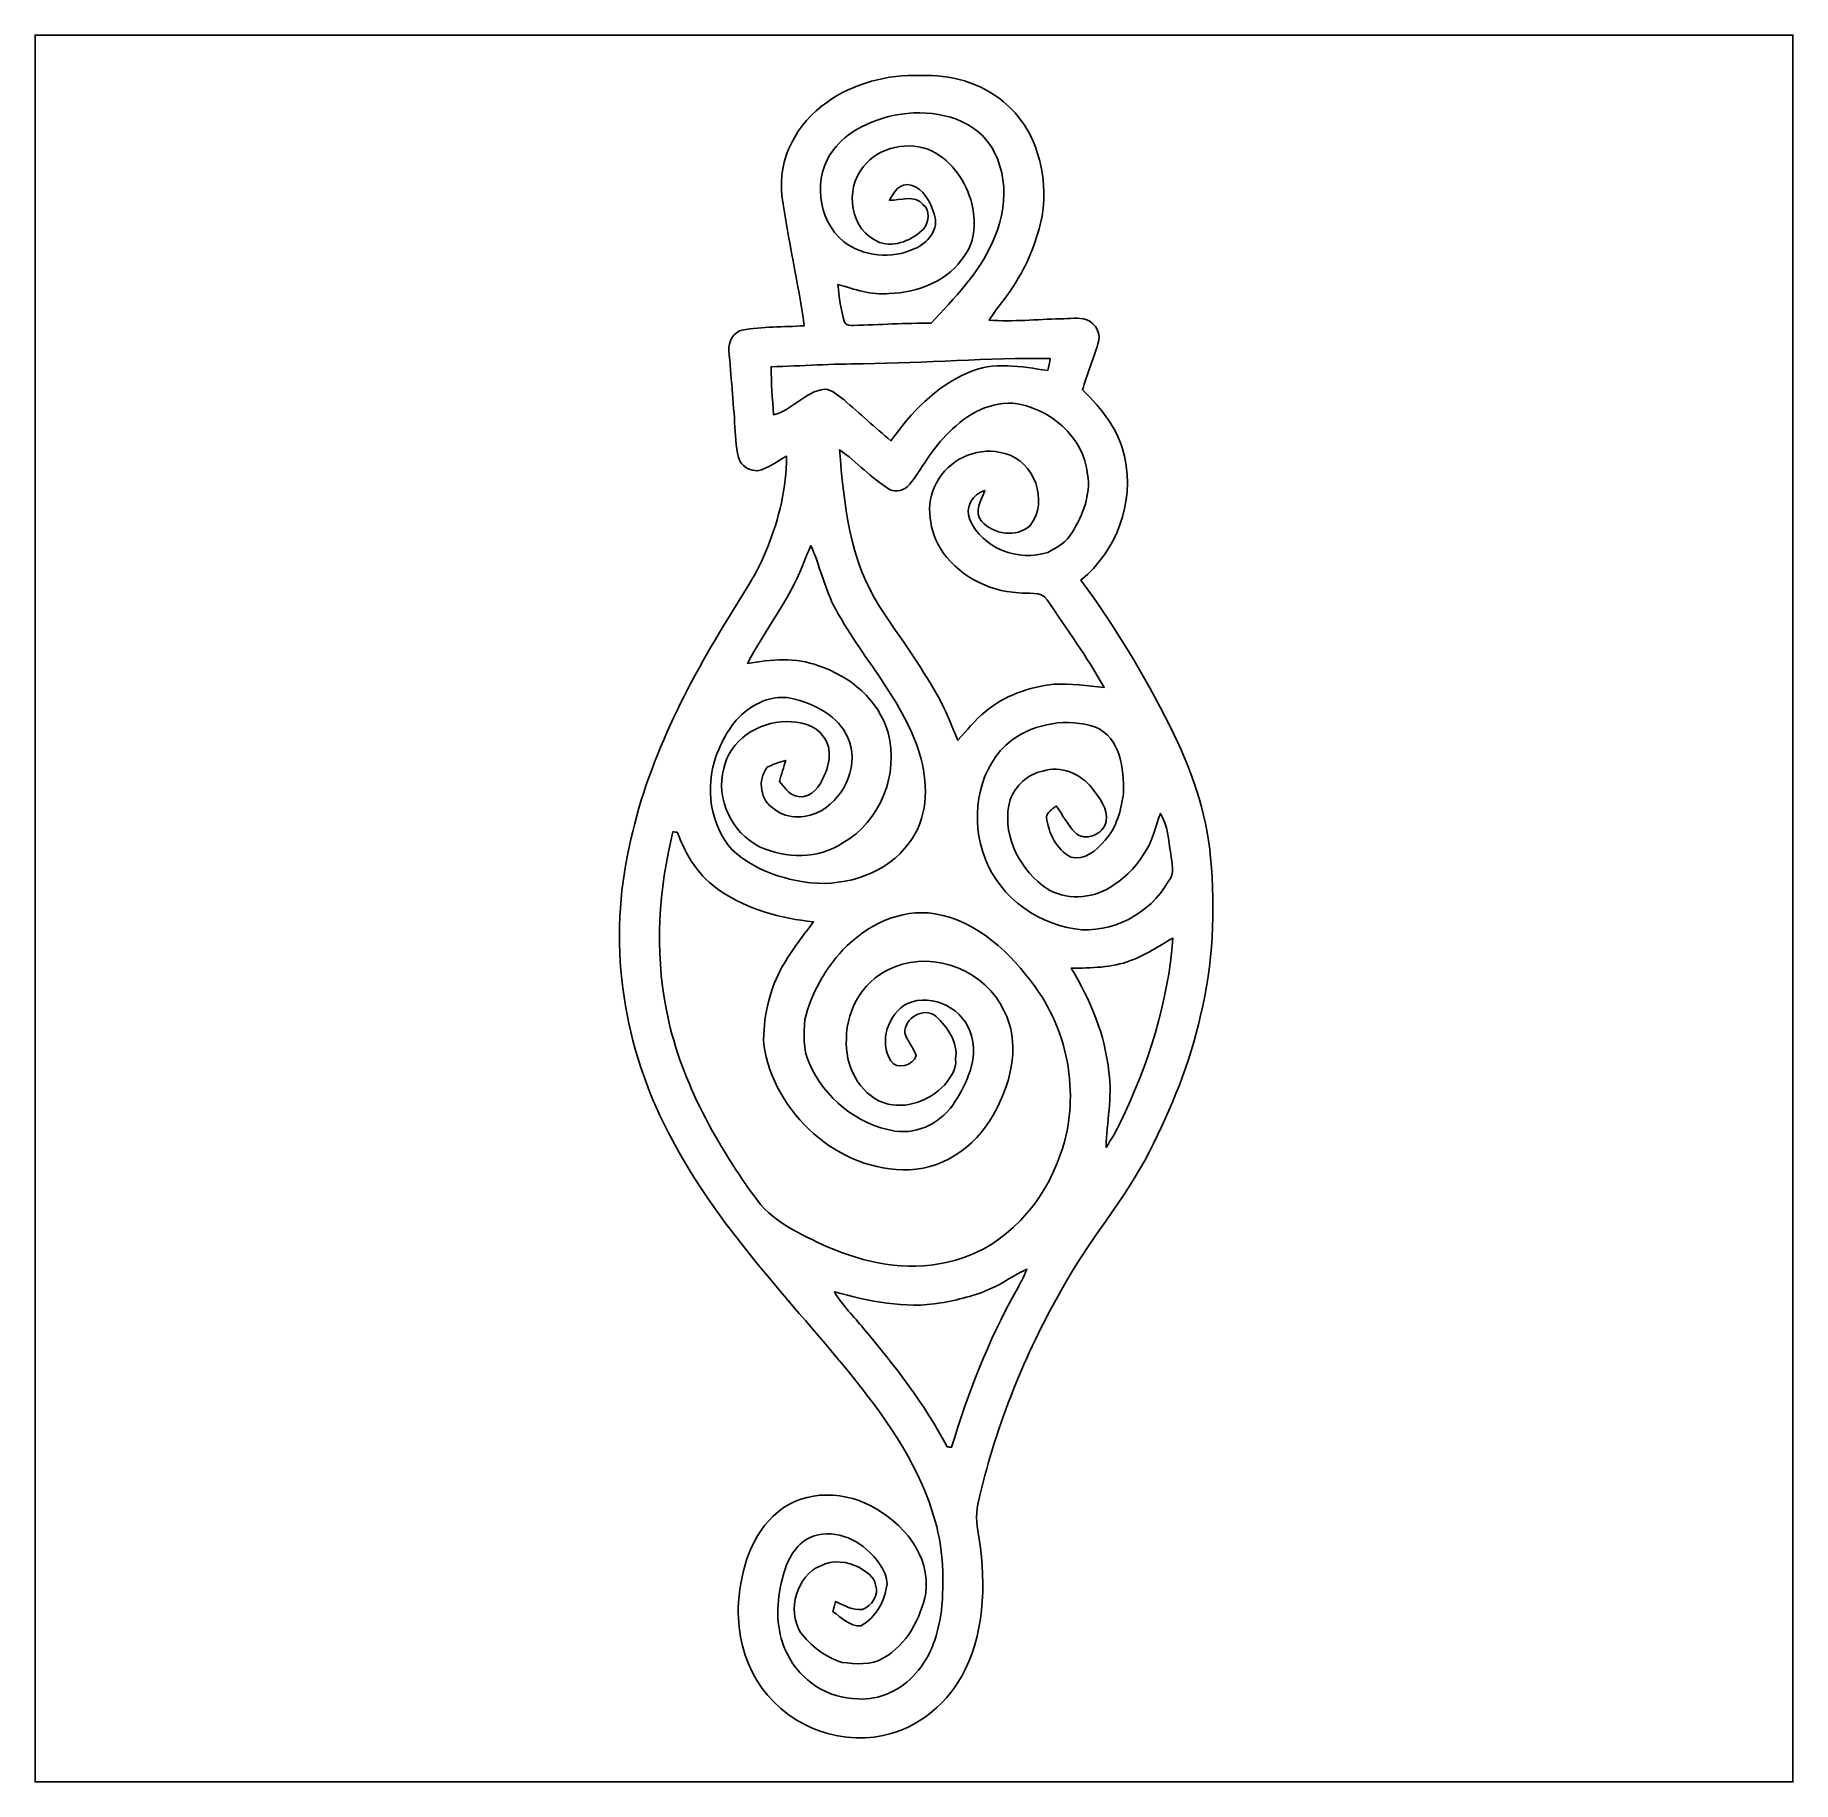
# Model space of a CAD drawing. Header units: centimetres. Extents: x -16.8 to 16.8, y -16.7 to 16.7.
import ezdxf

# ---------------------------------------------------------------- set-up
doc = ezdxf.new("R2010")
doc.units = ezdxf.units.CM
doc.header["$MEASUREMENT"] = 0
doc.layers.add('Layer 1', color=7, linetype='Continuous')

msp = doc.modelspace()

# ---------------------------------------------------------------- linework, layer by layer
at = {"layer": 'Layer 1', "color": 7}
for points, knots in [([(-16.77458, 16.66875), (-16.77458, 16.66875), (16.77458, 16.66875), (16.77458, 16.66875), (16.77458, 16.66875), (16.77458, 16.66875), (16.77458, -16.66875), (16.77458, -16.66875), (16.77458, -16.66875), (16.77458, -16.66875), (-16.77458, -16.66875), (-16.77458, -16.66875), (-16.77458, -16.66875), (-16.77458, -16.66875), (-16.77458, 16.66875), (-16.77458, 16.66875), (-16.77458, 16.66875), (-16.77458, 16.66875), (-16.77458, 16.66875), (-16.77458, 16.66875)], [0, 0, 0, 0, 0.16666667, 0.16666667, 0.16666667, 0.16666667, 0.33333333, 0.33333333, 0.33333333, 0.33333333, 0.5, 0.5, 0.5, 0.5, 0.66666667, 0.66666667, 0.66666667, 0.66666667, 1, 1, 1, 1]), ([(-1.66476, 15.38605), (-2.23379, 14.99482), (-2.60809, 14.29949), (-2.51954, 13.59923), (-2.51954, 13.59923), (-2.40559, 12.7702), (-2.21262, 11.95282), (-2.09338, 11.12344), (-2.09338, 11.12344), (-2.48955, 11.09239), (-2.89172, 11.11426), (-3.2833, 11.03806), (-3.2833, 11.03806), (-3.45052, 10.99926), (-3.54542, 10.81229), (-3.53166, 10.65001), (-3.53166, 10.65001), (-3.49673, 10.16141), (-3.44417, 9.67422), (-3.41842, 9.18457), (-3.41842, 9.18457), (-3.39478, 8.96691), (-3.40642, 8.73831), (-3.32105, 8.53158), (-3.32105, 8.53158), (-3.25049, 8.42081), (-3.11538, 8.35307), (-2.98521, 8.35484), (-2.98521, 8.35484), (-2.77918, 8.39541), (-2.61691, 8.54146), (-2.43205, 8.63247), (-2.43205, 8.63247), (-2.43805, 8.03451), (-2.56893, 7.4422), (-2.79823, 6.89081), (-2.79823, 6.89081), (-2.98133, 6.40151), (-3.28754, 5.97429), (-3.55283, 5.52838), (-3.55283, 5.52838), (-4.41219, 4.13561), (-5.15832, 2.63913), (-5.46735, 1.01953), (-5.46735, 1.01953), (-5.83706, -0.76271), (-5.53332, -2.65818), (-4.6923, -4.26614), (-4.6923, -4.26614), (-3.78848, -6.05155), (-2.35338, -7.47007), (-1.11054, -9.01312), (-1.11054, -9.01312), (-0.46919, -9.81745), (0.12841, -10.69164), (0.40534, -11.69423), (0.40534, -11.69423), (0.56268, -12.24739), (0.57891, -12.83018), (0.52423, -13.39991), (0.52423, -13.39991), (0.4639, -13.82995), (0.33443, -14.27551), (0.0314, -14.60041), (0.0314, -14.60041), (-0.24059, -14.91615), (-0.65476, -15.11688), (-1.07633, -15.08442), (-1.07633, -15.08442), (-1.63477, -15.07984), (-2.17558, -14.73976), (-2.41229, -14.23282), (-2.41229, -14.23282), (-2.62502, -13.8497), (-2.62925, -13.39039), (-2.55199, -12.96882), (-2.55199, -12.96882), (-2.48744, -12.65167), (-2.39078, -12.30348), (-2.12549, -12.09287), (-2.12549, -12.09287), (-1.76565, -11.80853), (-1.22343, -11.94223), (-0.90805, -12.23257), (-0.90805, -12.23257), (-0.71896, -12.40331), (-0.52317, -12.62556), (-0.514, -12.89332), (-0.514, -12.89332), (-0.55421, -13.21294), (-0.72461, -13.53749), (-1.01706, -13.69272), (-1.01706, -13.69272), (-1.22626, -13.71283), (-1.38606, -13.52515), (-1.54764, -13.42319), (-1.54764, -13.42319), (-1.53176, -13.35793), (-1.51553, -13.29302), (-1.4986, -13.22846), (-1.4986, -13.22846), (-1.33315, -13.29761), (-1.17193, -13.40238), (-0.98284, -13.37733), (-0.98284, -13.37733), (-0.80821, -13.30501), (-0.65899, -13.10605), (-0.7366, -12.90849), (-0.7366, -12.90849), (-0.75212, -12.74339), (-0.92216, -12.66366), (-1.04069, -12.57759), (-1.04069, -12.57759), (-1.26365, -12.46293), (-1.55258, -12.42624), (-1.78047, -12.54337), (-1.78047, -12.54337), (-2.24578, -12.74198), (-2.42041, -13.38509), (-2.16958, -13.81125), (-2.16958, -13.81125), (-1.97026, -14.07442), (-1.69122, -14.29491), (-1.37125, -14.3891), (-1.37125, -14.3891), (-1.11337, -14.41732), (-0.81456, -14.4526), (-0.58385, -14.30443), (-0.58385, -14.30443), (-0.13511, -14.05114), (0.12629, -13.55619), (0.22437, -13.06583), (0.22437, -13.06583), (0.32244, -12.34087), (-0.21908, -11.71857), (-0.82197, -11.40248), (-0.82197, -11.40248), (-1.40441, -11.09239), (-2.21086, -11.10686), (-2.68781, -11.60039), (-2.68781, -11.60039), (-3.16583, -12.05018), (-3.32034, -12.72681), (-3.35598, -13.35722), (-3.35598, -13.35722), (-3.35844, -13.83841), (-3.25473, -14.33019), (-2.99226, -14.73906), (-2.99226, -14.73906), (-2.51178, -15.54198), (-1.50495, -15.98789), (-0.58596, -15.78292), (-0.58596, -15.78292), (0.09772, -15.6464), (0.67381, -15.14369), (0.97861, -14.52704), (0.97861, -14.52704), (1.36948, -13.7033), (1.3716, -12.75362), (1.21885, -11.87062), (1.21885, -11.87062), (1.16946, -11.64872), (1.20474, -11.42118), (1.25483, -11.20387), (1.25483, -11.20387), (1.58538, -9.83439), (2.10926, -8.51112), (2.81023, -7.28874), (2.81023, -7.28874), (3.30588, -6.36341), (4.01779, -5.57424), (4.4958, -4.63832), (4.4958, -4.63832), (4.91102, -3.81176), (5.27332, -2.95134), (5.467, -2.04329), (5.467, -2.04329), (5.71676, -1.06116), (5.74851, -0.03704), (5.66208, 0.96873), (5.66208, 0.96873), (5.58236, 1.84785), (5.2832, 2.69169), (4.88703, 3.47557), (4.88703, 3.47557), (4.39949, 4.45206), (3.83187, 5.38903), (3.18488, 6.26851), (3.18488, 6.26851), (3.86503, 6.81673), (4.21111, 7.75229), (4.02308, 8.61025), (4.02308, 8.61025), (3.91901, 9.12319), (3.58493, 9.5437), (3.21769, 9.89824), (3.21769, 9.89824), (3.29671, 10.19775), (3.42194, 10.48209), (3.5119, 10.77771), (3.5119, 10.77771), (3.57787, 10.95622), (3.47486, 11.16718), (3.29953, 11.23597), (3.29953, 11.23597), (3.13796, 11.297), (2.96086, 11.24903), (2.794, 11.25502), (2.794, 11.25502), (2.34068, 11.24197), (1.88595, 11.19681), (1.43298, 11.22962), (1.43298, 11.22962), (1.59491, 11.48786), (1.8094, 11.70975), (1.95933, 11.97575), (1.95933, 11.97575), (2.1971, 12.35463), (2.35232, 12.77973), (2.44651, 13.21576), (2.44651, 13.21576), (2.56681, 13.99999), (2.34139, 14.88052), (1.71062, 15.39804), (1.71062, 15.39804), (1.27212, 15.7607), (0.68756, 15.92474), (0.12347, 15.89722), (0.12347, 15.89722), (-0.50729, 15.92333), (-1.14829, 15.75188), (-1.66476, 15.38605)], [0, 0, 0, 0, 0.01694915, 0.01694915, 0.01694915, 0.01694915, 0.03389831, 0.03389831, 0.03389831, 0.03389831, 0.05084746, 0.05084746, 0.05084746, 0.05084746, 0.06779661, 0.06779661, 0.06779661, 0.06779661, 0.08474576, 0.08474576, 0.08474576, 0.08474576, 0.10169492, 0.10169492, 0.10169492, 0.10169492, 0.11864407, 0.11864407, 0.11864407, 0.11864407, 0.13559322, 0.13559322, 0.13559322, 0.13559322, 0.15254237, 0.15254237, 0.15254237, 0.15254237, 0.16949153, 0.16949153, 0.16949153, 0.16949153, 0.18644068, 0.18644068, 0.18644068, 0.18644068, 0.20338983, 0.20338983, 0.20338983, 0.20338983, 0.22033898, 0.22033898, 0.22033898, 0.22033898, 0.23728814, 0.23728814, 0.23728814, 0.23728814, 0.25423729, 0.25423729, 0.25423729, 0.25423729, 0.27118644, 0.27118644, 0.27118644, 0.27118644, 0.28813559, 0.28813559, 0.28813559, 0.28813559, 0.30508475, 0.30508475, 0.30508475, 0.30508475, 0.3220339, 0.3220339, 0.3220339, 0.3220339, 0.33898305, 0.33898305, 0.33898305, 0.33898305, 0.3559322, 0.3559322, 0.3559322, 0.3559322, 0.37288136, 0.37288136, 0.37288136, 0.37288136, 0.38983051, 0.38983051, 0.38983051, 0.38983051, 0.40677966, 0.40677966, 0.40677966, 0.40677966, 0.42372881, 0.42372881, 0.42372881, 0.42372881, 0.44067797, 0.44067797, 0.44067797, 0.44067797, 0.45762712, 0.45762712, 0.45762712, 0.45762712, 0.47457627, 0.47457627, 0.47457627, 0.47457627, 0.49152542, 0.49152542, 0.49152542, 0.49152542, 0.50847458, 0.50847458, 0.50847458, 0.50847458, 0.52542373, 0.52542373, 0.52542373, 0.52542373, 0.54237288, 0.54237288, 0.54237288, 0.54237288, 0.55932203, 0.55932203, 0.55932203, 0.55932203, 0.57627119, 0.57627119, 0.57627119, 0.57627119, 0.59322034, 0.59322034, 0.59322034, 0.59322034, 0.61016949, 0.61016949, 0.61016949, 0.61016949, 0.62711864, 0.62711864, 0.62711864, 0.62711864, 0.6440678, 0.6440678, 0.6440678, 0.6440678, 0.66101695, 0.66101695, 0.66101695, 0.66101695, 0.6779661, 0.6779661, 0.6779661, 0.6779661, 0.69491525, 0.69491525, 0.69491525, 0.69491525, 0.71186441, 0.71186441, 0.71186441, 0.71186441, 0.72881356, 0.72881356, 0.72881356, 0.72881356, 0.74576271, 0.74576271, 0.74576271, 0.74576271, 0.76271186, 0.76271186, 0.76271186, 0.76271186, 0.77966102, 0.77966102, 0.77966102, 0.77966102, 0.79661017, 0.79661017, 0.79661017, 0.79661017, 0.81355932, 0.81355932, 0.81355932, 0.81355932, 0.83050847, 0.83050847, 0.83050847, 0.83050847, 0.84745763, 0.84745763, 0.84745763, 0.84745763, 0.86440678, 0.86440678, 0.86440678, 0.86440678, 0.88135593, 0.88135593, 0.88135593, 0.88135593, 0.89830508, 0.89830508, 0.89830508, 0.89830508, 0.91525424, 0.91525424, 0.91525424, 0.91525424, 0.93220339, 0.93220339, 0.93220339, 0.93220339, 0.94915254, 0.94915254, 0.94915254, 0.94915254, 0.96610169, 0.96610169, 0.96610169, 0.96610169, 1, 1, 1, 1]), ([(-0.47801, 15.11935), (0.12982, 15.26222), (0.83749, 15.1959), (1.30986, 14.75105), (1.30986, 14.75105), (1.81575, 14.21377), (1.81328, 13.35476), (1.49613, 12.7194), (1.49613, 12.7194), (1.23825, 12.11333), (0.76412, 11.64943), (0.32808, 11.17247), (0.32808, 11.17247), (-0.16475, 11.17247), (-0.65617, 11.1446), (-1.14829, 11.12767), (-1.14829, 11.12767), (-1.20968, 11.13049), (-1.29611, 11.12485), (-1.32468, 11.19329), (-1.32468, 11.19329), (-1.39453, 11.42577), (-1.43193, 11.66777), (-1.45062, 11.90978), (-1.45062, 11.90978), (-1.13312, 11.81911), (-0.81456, 11.70552), (-0.47766, 11.73586), (-0.47766, 11.73586), (0.07479, 11.75385), (0.67098, 11.97927), (0.96802, 12.47246), (0.96802, 12.47246), (1.18286, 12.74974), (1.17016, 13.12616), (1.10525, 13.45353), (1.10525, 13.45353), (0.99166, 13.86699), (0.73625, 14.25787), (0.34608, 14.45719), (0.34608, 14.45719), (-0.09137, 14.65545), (-0.66569, 14.54573), (-0.96485, 14.15909), (-0.96485, 14.15909), (-1.33632, 13.7287), (-1.21567, 12.92542), (-0.65652, 12.71341), (-0.65652, 12.71341), (-0.35243, 12.61322), (-0.03034, 12.76068), (0.18662, 12.97129), (0.18662, 12.97129), (0.27834, 13.10534), (0.32314, 13.32724), (0.17074, 13.43554), (0.17074, 13.43554), (0.0194, 13.63592), (-0.25823, 13.50892), (-0.46778, 13.51739), (-0.46778, 13.51739), (-0.38876, 13.67155), (-0.26988, 13.86593), (-0.0575, 13.80455), (-0.0575, 13.80455), (0.18697, 13.74175), (0.31186, 13.47964), (0.38312, 13.2588), (0.38312, 13.2588), (0.49565, 12.9667), (0.25929, 12.69612), (0.00494, 12.59029), (0.00494, 12.59029), (-0.42616, 12.39097), (-0.96873, 12.4393), (-1.34761, 12.72963), (-1.34761, 12.72963), (-1.84432, 13.14732), (-1.93993, 13.96965), (-1.53423, 14.48188), (-1.53423, 14.48188), (-1.28376, 14.82407), (-0.8763, 15.00964), (-0.47801, 15.11935)], [0, 0, 0, 0, 0.04545455, 0.04545455, 0.04545455, 0.04545455, 0.09090909, 0.09090909, 0.09090909, 0.09090909, 0.13636364, 0.13636364, 0.13636364, 0.13636364, 0.18181818, 0.18181818, 0.18181818, 0.18181818, 0.22727273, 0.22727273, 0.22727273, 0.22727273, 0.27272727, 0.27272727, 0.27272727, 0.27272727, 0.31818182, 0.31818182, 0.31818182, 0.31818182, 0.36363636, 0.36363636, 0.36363636, 0.36363636, 0.40909091, 0.40909091, 0.40909091, 0.40909091, 0.45454545, 0.45454545, 0.45454545, 0.45454545, 0.5, 0.5, 0.5, 0.5, 0.54545455, 0.54545455, 0.54545455, 0.54545455, 0.59090909, 0.59090909, 0.59090909, 0.59090909, 0.63636364, 0.63636364, 0.63636364, 0.63636364, 0.68181818, 0.68181818, 0.68181818, 0.68181818, 0.72727273, 0.72727273, 0.72727273, 0.72727273, 0.77272727, 0.77272727, 0.77272727, 0.77272727, 0.81818182, 0.81818182, 0.81818182, 0.81818182, 0.86363636, 0.86363636, 0.86363636, 0.86363636, 0.90909091, 0.90909091, 0.90909091, 0.90909091, 1, 1, 1, 1]), ([(-0.97049, 10.39671), (0.22084, 10.40941), (1.4097, 10.51525), (2.60174, 10.49443), (2.60174, 10.49443), (2.58621, 10.41894), (2.57034, 10.3438), (2.55411, 10.26866), (2.55411, 10.26866), (2.04929, 10.34168), (1.51165, 10.4454), (1.02835, 10.22632), (1.02835, 10.22632), (0.41487, 9.96315), (-0.05821, 9.46256), (-0.43956, 8.92704), (-0.43956, 8.92704), (-0.74683, 9.17716), (-1.03434, 9.44951), (-1.33526, 9.70668), (-1.33526, 9.70668), (-1.44956, 9.78606), (-1.55751, 9.90424), (-1.70427, 9.91411), (-1.70427, 9.91411), (-2.07892, 9.86472), (-2.3174, 9.51301), (-2.67864, 9.42269), (-2.67864, 9.42269), (-2.70439, 9.72749), (-2.72274, 10.03335), (-2.72838, 10.33921), (-2.72838, 10.33921), (-2.14242, 10.35826), (-1.55716, 10.39424), (-0.97049, 10.39671)], [0, 0, 0, 0, 0.1, 0.1, 0.1, 0.1, 0.2, 0.2, 0.2, 0.2, 0.3, 0.3, 0.3, 0.3, 0.4, 0.4, 0.4, 0.4, 0.5, 0.5, 0.5, 0.5, 0.6, 0.6, 0.6, 0.6, 0.7, 0.7, 0.7, 0.7, 0.8, 0.8, 0.8, 0.8, 1, 1, 1, 1]), ([(0.60501, 9.02547), (0.93521, 9.37648), (1.3843, 9.67211), (1.88595, 9.64494), (1.88595, 9.64494), (2.58339, 9.56557), (3.24414, 9.00324), (3.31364, 8.28463), (3.31364, 8.28463), (3.37855, 7.89376), (3.21839, 7.50394), (3.01978, 7.1755), (3.01978, 7.1755), (2.91571, 6.9977), (2.73332, 6.88481), (2.55341, 6.79626), (2.55341, 6.79626), (2.00378, 6.61353), (1.2954, 6.86999), (1.06856, 7.42103), (1.06856, 7.42103), (0.96273, 7.65881), (1.12042, 7.91422), (1.35396, 7.98019), (1.35396, 7.98019), (1.29222, 7.79533), (1.13136, 7.57132), (1.29011, 7.39316), (1.29011, 7.39316), (1.50989, 7.13916), (1.96074, 7.06684), (2.21509, 7.31026), (2.21509, 7.31026), (2.58092, 7.76817), (2.29588, 8.54463), (1.73284, 8.68292), (1.73284, 8.68292), (1.26753, 8.82685), (0.72919, 8.61377), (0.47625, 8.20173), (0.47625, 8.20173), (0.20743, 7.81403), (0.2667, 7.27569), (0.49671, 6.88305), (0.49671, 6.88305), (0.81562, 6.37681), (1.39841, 6.05014), (1.99425, 6.02721), (1.99425, 6.02721), (2.16958, 5.99228), (2.42288, 6.07307), (2.53965, 5.89139), (2.53965, 5.89139), (2.91359, 5.34141), (3.30129, 4.79813), (3.63114, 4.22028), (3.63114, 4.22028), (3.31082, 4.24991), (2.99014, 4.29542), (2.66771, 4.2799), (2.66771, 4.2799), (2.19675, 4.22557), (1.72402, 4.06647), (1.35996, 3.75461), (1.35996, 3.75461), (1.1617, 3.59798), (1.00612, 3.39796), (0.83679, 3.21275), (0.83679, 3.21275), (0.73307, 3.44558), (0.64699, 3.68653), (0.52952, 3.91336), (0.52952, 3.91336), (0.18944, 4.56459), (-0.25859, 5.14985), (-0.65581, 5.76545), (-0.65581, 5.76545), (-1.23719, 6.64563), (-1.33526, 7.73254), (-1.42099, 8.75559), (-1.42099, 8.75559), (-1.08761, 8.52276), (-0.81456, 8.21231), (-0.46708, 7.99924), (-0.46708, 7.99924), (-0.34184, 7.92974), (-0.17498, 7.99006), (-0.08361, 8.0899), (-0.08361, 8.0899), (0.15275, 8.39682), (0.32773, 8.75065), (0.60501, 9.02547)], [0, 0, 0, 0, 0.04166667, 0.04166667, 0.04166667, 0.04166667, 0.08333333, 0.08333333, 0.08333333, 0.08333333, 0.125, 0.125, 0.125, 0.125, 0.16666667, 0.16666667, 0.16666667, 0.16666667, 0.20833333, 0.20833333, 0.20833333, 0.20833333, 0.25, 0.25, 0.25, 0.25, 0.29166667, 0.29166667, 0.29166667, 0.29166667, 0.33333333, 0.33333333, 0.33333333, 0.33333333, 0.375, 0.375, 0.375, 0.375, 0.41666667, 0.41666667, 0.41666667, 0.41666667, 0.45833333, 0.45833333, 0.45833333, 0.45833333, 0.5, 0.5, 0.5, 0.5, 0.54166667, 0.54166667, 0.54166667, 0.54166667, 0.58333333, 0.58333333, 0.58333333, 0.58333333, 0.625, 0.625, 0.625, 0.625, 0.66666667, 0.66666667, 0.66666667, 0.66666667, 0.70833333, 0.70833333, 0.70833333, 0.70833333, 0.75, 0.75, 0.75, 0.75, 0.79166667, 0.79166667, 0.79166667, 0.79166667, 0.83333333, 0.83333333, 0.83333333, 0.83333333, 0.875, 0.875, 0.875, 0.875, 0.91666667, 0.91666667, 0.91666667, 0.91666667, 1, 1, 1, 1]), ([(-1.96674, 6.92785), (-1.80693, 6.55779), (-1.71521, 6.16162), (-1.53988, 5.79755), (-1.53988, 5.79755), (-1.02447, 4.79249), (-0.16298, 3.96416), (0.13688, 2.85186), (0.13688, 2.85186), (0.27481, 2.31987), (0.26, 1.70392), (-0.09243, 1.25518), (-0.09243, 1.25518), (-0.50976, 0.66499), (-1.27847, 0.42721), (-1.9745, 0.48895), (-1.9745, 0.48895), (-2.5146, 0.55633), (-3.06317, 0.74366), (-3.46851, 1.11795), (-3.46851, 1.11795), (-3.8922, 1.59314), (-3.99062, 2.30611), (-3.78001, 2.89878), (-3.78001, 2.89878), (-3.64561, 3.25508), (-3.45264, 3.61809), (-3.12208, 3.8287), (-3.12208, 3.8287), (-2.87302, 4.00121), (-2.54811, 4.08481), (-2.25284, 3.98851), (-2.25284, 3.98851), (-1.85667, 3.88161), (-1.44992, 3.66642), (-1.27035, 3.27836), (-1.27035, 3.27836), (-1.03258, 2.77178), (-1.30246, 2.1463), (-1.76107, 1.86866), (-1.76107, 1.86866), (-2.0387, 1.7272), (-2.40489, 1.68204), (-2.65959, 1.89336), (-2.65959, 1.89336), (-2.93476, 2.04576), (-2.99438, 2.45569), (-2.80211, 2.69593), (-2.80211, 2.69593), (-2.68993, 2.75272), (-2.56999, 2.79153), (-2.44934, 2.82716), (-2.44934, 2.82716), (-2.48708, 2.69205), (-2.53153, 2.5594), (-2.56752, 2.42358), (-2.56752, 2.42358), (-2.47544, 2.32375), (-2.39959, 2.18863), (-2.2606, 2.14877), (-2.2606, 2.14877), (-2.03518, 2.07927), (-1.83268, 2.26342), (-1.75189, 2.4571), (-1.75189, 2.4571), (-1.62031, 2.70122), (-1.53741, 3.04271), (-1.72896, 3.27942), (-1.72896, 3.27942), (-1.88419, 3.50943), (-2.18052, 3.56729), (-2.44016, 3.56835), (-2.44016, 3.56835), (-2.97039, 3.5627), (-3.52354, 3.2131), (-3.63008, 2.67053), (-3.63008, 2.67053), (-3.79095, 2.09233), (-3.48192, 1.44216), (-2.94711, 1.18004), (-2.94711, 1.18004), (-2.45075, 0.95109), (-1.82174, 0.9398), (-1.35819, 1.25271), (-1.35819, 1.25271), (-0.63994, 1.65276), (-0.28751, 2.56963), (-0.49142, 3.35492), (-0.49142, 3.35492), (-0.67663, 3.97581), (-1.21603, 4.43724), (-1.82139, 4.63056), (-1.82139, 4.63056), (-2.2546, 4.80272), (-2.73156, 4.74733), (-3.17959, 4.67783), (-3.17959, 4.67783), (-2.84798, 5.30825), (-2.39289, 5.8734), (-2.13007, 6.54015), (-2.13007, 6.54015), (-2.07786, 6.67032), (-2.02671, 6.8012), (-1.96674, 6.92785)], [0, 0, 0, 0, 0.03703704, 0.03703704, 0.03703704, 0.03703704, 0.07407407, 0.07407407, 0.07407407, 0.07407407, 0.11111111, 0.11111111, 0.11111111, 0.11111111, 0.14814815, 0.14814815, 0.14814815, 0.14814815, 0.18518519, 0.18518519, 0.18518519, 0.18518519, 0.22222222, 0.22222222, 0.22222222, 0.22222222, 0.25925926, 0.25925926, 0.25925926, 0.25925926, 0.2962963, 0.2962963, 0.2962963, 0.2962963, 0.33333333, 0.33333333, 0.33333333, 0.33333333, 0.37037037, 0.37037037, 0.37037037, 0.37037037, 0.40740741, 0.40740741, 0.40740741, 0.40740741, 0.44444444, 0.44444444, 0.44444444, 0.44444444, 0.48148148, 0.48148148, 0.48148148, 0.48148148, 0.51851852, 0.51851852, 0.51851852, 0.51851852, 0.55555556, 0.55555556, 0.55555556, 0.55555556, 0.59259259, 0.59259259, 0.59259259, 0.59259259, 0.62962963, 0.62962963, 0.62962963, 0.62962963, 0.66666667, 0.66666667, 0.66666667, 0.66666667, 0.7037037, 0.7037037, 0.7037037, 0.7037037, 0.74074074, 0.74074074, 0.74074074, 0.74074074, 0.77777778, 0.77777778, 0.77777778, 0.77777778, 0.81481481, 0.81481481, 0.81481481, 0.81481481, 0.85185185, 0.85185185, 0.85185185, 0.85185185, 0.88888889, 0.88888889, 0.88888889, 0.88888889, 0.92592593, 0.92592593, 0.92592593, 0.92592593, 1, 1, 1, 1]), ([(1.86584, 3.2131), (2.31775, 3.54154), (2.93546, 3.63855), (3.46463, 3.46393), (3.46463, 3.46393), (3.94229, 3.25508), (4.0072, 2.66206), (3.99909, 2.20627), (3.99909, 2.20627), (3.95005, 1.88383), (3.87456, 1.54129), (3.64031, 1.29787), (3.64031, 1.29787), (3.48721, 1.10808), (3.25861, 0.90699), (2.99226, 0.98143), (2.99226, 0.98143), (2.71145, 1.12677), (2.5654, 1.44392), (2.52836, 1.74554), (2.52836, 1.74554), (2.54388, 1.84397), (2.64442, 1.89759), (2.71321, 1.95862), (2.71321, 1.95862), (2.83633, 1.79176), (2.93123, 1.60232), (3.07305, 1.44956), (3.07305, 1.44956), (3.2639, 1.26224), (3.62021, 1.41288), (3.66501, 1.66335), (3.66501, 1.66335), (3.71934, 1.9117), (3.52954, 2.11878), (3.39443, 2.30117), (3.39443, 2.30117), (3.18135, 2.57845), (2.79612, 2.72874), (2.45604, 2.6229), (2.45604, 2.6229), (2.17487, 2.56117), (1.93111, 2.34985), (1.83833, 2.0768), (1.83833, 2.0768), (1.66053, 1.4732), (1.97238, 0.81033), (2.45251, 0.44097), (2.45251, 0.44097), (2.79859, 0.16581), (3.30729, 0.16369), (3.68653, 0.37042), (3.68653, 0.37042), (3.96804, 0.53552), (4.22169, 0.75953), (4.38926, 1.04211), (4.38926, 1.04211), (4.55189, 1.27317), (4.60269, 1.55469), (4.70394, 1.81363), (4.70394, 1.81363), (4.84893, 1.58609), (4.85352, 1.30457), (4.90008, 1.04634), (4.90008, 1.04634), (4.9209, 0.8703), (4.98898, 0.66358), (4.85034, 0.51223), (4.85034, 0.51223), (4.49827, -0.1016), (3.78143, -0.49107), (3.07128, -0.39088), (3.07128, -0.39088), (2.27259, -0.27093), (1.53564, 0.31433), (1.30739, 1.09961), (1.30739, 1.09961), (1.08021, 1.82386), (1.23966, 2.73085), (1.86584, 3.2131)], [0, 0, 0, 0, 0.04761905, 0.04761905, 0.04761905, 0.04761905, 0.0952381, 0.0952381, 0.0952381, 0.0952381, 0.14285714, 0.14285714, 0.14285714, 0.14285714, 0.19047619, 0.19047619, 0.19047619, 0.19047619, 0.23809524, 0.23809524, 0.23809524, 0.23809524, 0.28571429, 0.28571429, 0.28571429, 0.28571429, 0.33333333, 0.33333333, 0.33333333, 0.33333333, 0.38095238, 0.38095238, 0.38095238, 0.38095238, 0.42857143, 0.42857143, 0.42857143, 0.42857143, 0.47619048, 0.47619048, 0.47619048, 0.47619048, 0.52380952, 0.52380952, 0.52380952, 0.52380952, 0.57142857, 0.57142857, 0.57142857, 0.57142857, 0.61904762, 0.61904762, 0.61904762, 0.61904762, 0.66666667, 0.66666667, 0.66666667, 0.66666667, 0.71428571, 0.71428571, 0.71428571, 0.71428571, 0.76190476, 0.76190476, 0.76190476, 0.76190476, 0.80952381, 0.80952381, 0.80952381, 0.80952381, 0.85714286, 0.85714286, 0.85714286, 0.85714286, 0.9047619, 0.9047619, 0.9047619, 0.9047619, 1, 1, 1, 1]), ([(-4.60304, 1.46614), (-4.58082, 1.46297), (-4.53602, 1.45662), (-4.51379, 1.45344), (-4.51379, 1.45344), (-4.35963, 1.00824), (-4.08869, 0.59584), (-3.69253, 0.33055), (-3.69253, 0.33055), (-3.16618, -0.01764), (-2.54318, -0.19191), (-1.91946, -0.25435), (-1.91946, -0.25435), (-2.14207, -0.55633), (-2.37878, -0.8509), (-2.55376, -1.18498), (-2.55376, -1.18498), (-2.77601, -1.61572), (-2.87796, -2.10538), (-2.86914, -2.58868), (-2.86914, -2.58868), (-2.67829, -3.9049), (-1.44039, -5.03379), (-0.08961, -4.9851), (-0.08961, -4.9851), (0.63077, -4.9657), (1.26647, -4.46123), (1.57198, -3.82905), (1.57198, -3.82905), (1.87043, -3.26425), (2.02882, -2.54035), (1.71768, -1.94945), (1.71768, -1.94945), (1.37054, -1.20086), (0.40146, -0.79975), (-0.36583, -1.11513), (-0.36583, -1.11513), (-0.92569, -1.31904), (-1.29152, -1.89865), (-1.29011, -2.48673), (-1.29011, -2.48673), (-1.32398, -2.97921), (-1.05798, -3.54189), (-0.57009, -3.71052), (-0.57009, -3.71052), (-0.15487, -3.84563), (0.28928, -3.66713), (0.58455, -3.37114), (0.58455, -3.37114), (0.69568, -3.22827), (0.81492, -3.06776), (0.7941, -2.87443), (0.7941, -2.87443), (0.84843, -2.54988), (0.63394, -2.26519), (0.41522, -2.05423), (0.41522, -2.05423), (0.18274, -1.87325), (-0.19015, -2.09127), (-0.17357, -2.37384), (-0.17357, -2.37384), (-0.13053, -2.53118), (-0.01094, -2.65571), (0.04269, -2.80988), (0.04269, -2.80988), (-0.01693, -2.99226), (-0.3242, -3.08928), (-0.44097, -2.90971), (-0.44097, -2.90971), (-0.6731, -2.53824), (-0.49671, -2.01613), (-0.12629, -1.81257), (-0.12629, -1.81257), (0.35878, -1.60091), (0.97296, -1.92299), (1.09749, -2.43029), (1.09749, -2.43029), (1.22273, -2.87196), (1.01776, -3.31294), (0.78775, -3.68018), (0.78775, -3.68018), (0.55104, -4.06753), (0.09208, -4.318), (-0.36689, -4.24709), (-0.36689, -4.24709), (-1.08197, -4.12997), (-1.71768, -3.61456), (-1.99849, -2.94781), (-1.99849, -2.94781), (-2.12584, -2.69346), (-2.10467, -2.39466), (-2.08068, -2.12055), (-2.08068, -2.12055), (-1.96674, -1.62243), (-1.70215, -1.16805), (-1.35961, -0.79199), (-1.35961, -0.79199), (-0.91158, -0.32103), (-0.26564, 0.00282), (0.3997, -0.10019), (0.3997, -0.10019), (1.21391, -0.23813), (1.84891, -0.8509), (2.31352, -1.49719), (2.31352, -1.49719), (3.01025, -2.45463), (3.19405, -3.78072), (2.72521, -4.87539), (2.72521, -4.87539), (2.36467, -5.77779), (1.59138, -6.56414), (0.61524, -6.75464), (0.61524, -6.75464), (-0.15028, -6.93349), (-0.94686, -6.76275), (-1.65453, -6.45548), (-1.65453, -6.45548), (-2.16888, -6.22088), (-2.72662, -5.97288), (-3.05329, -5.48711), (-3.05329, -5.48711), (-3.82411, -4.41396), (-4.48275, -3.22086), (-4.73181, -1.90923), (-4.73181, -1.90923), (-4.95159, -0.79234), (-4.86833, 0.36477), (-4.60304, 1.46614)], [0, 0, 0, 0, 0.03030303, 0.03030303, 0.03030303, 0.03030303, 0.06060606, 0.06060606, 0.06060606, 0.06060606, 0.09090909, 0.09090909, 0.09090909, 0.09090909, 0.12121212, 0.12121212, 0.12121212, 0.12121212, 0.15151515, 0.15151515, 0.15151515, 0.15151515, 0.18181818, 0.18181818, 0.18181818, 0.18181818, 0.21212121, 0.21212121, 0.21212121, 0.21212121, 0.24242424, 0.24242424, 0.24242424, 0.24242424, 0.27272727, 0.27272727, 0.27272727, 0.27272727, 0.3030303, 0.3030303, 0.3030303, 0.3030303, 0.33333333, 0.33333333, 0.33333333, 0.33333333, 0.36363636, 0.36363636, 0.36363636, 0.36363636, 0.39393939, 0.39393939, 0.39393939, 0.39393939, 0.42424242, 0.42424242, 0.42424242, 0.42424242, 0.45454545, 0.45454545, 0.45454545, 0.45454545, 0.48484848, 0.48484848, 0.48484848, 0.48484848, 0.51515152, 0.51515152, 0.51515152, 0.51515152, 0.54545455, 0.54545455, 0.54545455, 0.54545455, 0.57575758, 0.57575758, 0.57575758, 0.57575758, 0.60606061, 0.60606061, 0.60606061, 0.60606061, 0.63636364, 0.63636364, 0.63636364, 0.63636364, 0.66666667, 0.66666667, 0.66666667, 0.66666667, 0.6969697, 0.6969697, 0.6969697, 0.6969697, 0.72727273, 0.72727273, 0.72727273, 0.72727273, 0.75757576, 0.75757576, 0.75757576, 0.75757576, 0.78787879, 0.78787879, 0.78787879, 0.78787879, 0.81818182, 0.81818182, 0.81818182, 0.81818182, 0.84848485, 0.84848485, 0.84848485, 0.84848485, 0.87878788, 0.87878788, 0.87878788, 0.87878788, 0.90909091, 0.90909091, 0.90909091, 0.90909091, 0.93939394, 0.93939394, 0.93939394, 0.93939394, 1, 1, 1, 1]), ([(4.13385, -0.99519), (4.41925, -0.88688), (4.67501, -0.71826), (4.93783, -0.56586), (4.93783, -0.56586), (4.85669, -1.7907), (4.46969, -2.97744), (3.94088, -4.07882), (3.94088, -4.07882), (3.86503, -4.24744), (3.76731, -4.40478), (3.66607, -4.5593), (3.66607, -4.5593), (3.67383, -4.07988), (3.79236, -3.60327), (3.71792, -3.12349), (3.71792, -3.12349), (3.6516, -2.41229), (3.36479, -1.7466), (3.00108, -1.13983), (3.00108, -1.13983), (3.38208, -1.13348), (3.77225, -1.13242), (4.13385, -0.99519)], [0, 0, 0, 0, 0.14285714, 0.14285714, 0.14285714, 0.14285714, 0.28571429, 0.28571429, 0.28571429, 0.28571429, 0.42857143, 0.42857143, 0.42857143, 0.42857143, 0.57142857, 0.57142857, 0.57142857, 0.57142857, 0.71428571, 0.71428571, 0.71428571, 0.71428571, 1, 1, 1, 1]), ([(1.46897, -7.25558), (1.70533, -7.14869), (1.91488, -6.9917), (2.15124, -6.88446), (2.15124, -6.88446), (2.09691, -7.03227), (2.01965, -7.1695), (1.94486, -7.30779), (1.94486, -7.30779), (1.41534, -8.24442), (1.03082, -9.25583), (0.7172, -10.28277), (0.7172, -10.28277), (0.69568, -10.28065), (0.65264, -10.27642), (0.63077, -10.2743), (0.63077, -10.2743), (0.20496, -9.45409), (-0.37289, -8.72525), (-0.96167, -8.01758), (-0.96167, -8.01758), (-1.149, -7.78545), (-1.36701, -7.57626), (-1.52012, -7.31873), (-1.52012, -7.31873), (-0.86078, -7.49124), (-0.17321, -7.6454), (0.51047, -7.52934), (0.51047, -7.52934), (0.83644, -7.46584), (1.16593, -7.39563), (1.46897, -7.25558)], [0, 0, 0, 0, 0.11111111, 0.11111111, 0.11111111, 0.11111111, 0.22222222, 0.22222222, 0.22222222, 0.22222222, 0.33333333, 0.33333333, 0.33333333, 0.33333333, 0.44444444, 0.44444444, 0.44444444, 0.44444444, 0.55555556, 0.55555556, 0.55555556, 0.55555556, 0.66666667, 0.66666667, 0.66666667, 0.66666667, 0.77777778, 0.77777778, 0.77777778, 0.77777778, 1, 1, 1, 1])]:
    msp.add_open_spline(points, degree=3, knots=knots, dxfattribs=at)
at = {"layer": 'Layer 1', "color": 251}
for points, knots in [([(-1.66476, 15.38605), (-1.14829, 15.75188), (-0.50729, 15.92333), (0.12347, 15.89722), (0.12347, 15.89722), (0.68756, 15.92474), (1.27212, 15.7607), (1.71062, 15.39804), (1.71062, 15.39804), (2.34139, 14.88052), (2.56681, 13.99999), (2.44651, 13.21576), (2.44651, 13.21576), (2.35232, 12.77973), (2.1971, 12.35463), (1.95933, 11.97575), (1.95933, 11.97575), (1.8094, 11.70975), (1.59491, 11.48786), (1.43298, 11.22962), (1.43298, 11.22962), (1.88595, 11.19681), (2.34068, 11.24197), (2.794, 11.25502), (2.794, 11.25502), (2.96086, 11.24903), (3.13796, 11.297), (3.29953, 11.23597), (3.29953, 11.23597), (3.47486, 11.16718), (3.57787, 10.95622), (3.5119, 10.77771), (3.5119, 10.77771), (3.42194, 10.48209), (3.29671, 10.19775), (3.21769, 9.89824), (3.21769, 9.89824), (3.58493, 9.5437), (3.91901, 9.12319), (4.02308, 8.61025), (4.02308, 8.61025), (4.21111, 7.75229), (3.86503, 6.81673), (3.18488, 6.26851), (3.18488, 6.26851), (3.83187, 5.38903), (4.39949, 4.45206), (4.88703, 3.47557), (4.88703, 3.47557), (5.2832, 2.69169), (5.58236, 1.84785), (5.66208, 0.96873), (5.66208, 0.96873), (5.74851, -0.03704), (5.71676, -1.06116), (5.467, -2.04329), (5.467, -2.04329), (5.27332, -2.95134), (4.91102, -3.81176), (4.4958, -4.63832), (4.4958, -4.63832), (4.01779, -5.57424), (3.30588, -6.36341), (2.81023, -7.28874), (2.81023, -7.28874), (2.10926, -8.51112), (1.58538, -9.83439), (1.25483, -11.20387), (1.25483, -11.20387), (1.20474, -11.42118), (1.16946, -11.64872), (1.21885, -11.87062), (1.21885, -11.87062), (1.3716, -12.75362), (1.36948, -13.7033), (0.97861, -14.52704), (0.97861, -14.52704), (0.67381, -15.14369), (0.09772, -15.6464), (-0.58596, -15.78292), (-0.58596, -15.78292), (-1.50495, -15.98789), (-2.51178, -15.54198), (-2.99226, -14.73906), (-2.99226, -14.73906), (-3.25473, -14.33019), (-3.35844, -13.83841), (-3.35598, -13.35722), (-3.35598, -13.35722), (-3.32034, -12.72681), (-3.16583, -12.05018), (-2.68781, -11.60039), (-2.68781, -11.60039), (-2.21086, -11.10686), (-1.40441, -11.09239), (-0.82197, -11.40248), (-0.82197, -11.40248), (-0.21908, -11.71857), (0.32244, -12.34087), (0.22437, -13.06583), (0.22437, -13.06583), (0.12629, -13.55619), (-0.13511, -14.05114), (-0.58385, -14.30443), (-0.58385, -14.30443), (-0.81456, -14.4526), (-1.11337, -14.41732), (-1.37125, -14.3891), (-1.37125, -14.3891), (-1.69122, -14.29491), (-1.97026, -14.07442), (-2.16958, -13.81125), (-2.16958, -13.81125), (-2.42041, -13.38509), (-2.24578, -12.74198), (-1.78047, -12.54337), (-1.78047, -12.54337), (-1.55258, -12.42624), (-1.26365, -12.46293), (-1.04069, -12.57759), (-1.04069, -12.57759), (-0.92216, -12.66366), (-0.75212, -12.74339), (-0.7366, -12.90849), (-0.7366, -12.90849), (-0.65899, -13.10605), (-0.80821, -13.30501), (-0.98284, -13.37733), (-0.98284, -13.37733), (-1.17193, -13.40238), (-1.33315, -13.29761), (-1.4986, -13.22846), (-1.4986, -13.22846), (-1.51553, -13.29302), (-1.53176, -13.35793), (-1.54764, -13.42319), (-1.54764, -13.42319), (-1.38606, -13.52515), (-1.22626, -13.71283), (-1.01706, -13.69272), (-1.01706, -13.69272), (-0.72461, -13.53749), (-0.55421, -13.21294), (-0.514, -12.89332), (-0.514, -12.89332), (-0.52317, -12.62556), (-0.71896, -12.40331), (-0.90805, -12.23257), (-0.90805, -12.23257), (-1.22343, -11.94223), (-1.76565, -11.80853), (-2.12549, -12.09287), (-2.12549, -12.09287), (-2.39078, -12.30348), (-2.48744, -12.65167), (-2.55199, -12.96882), (-2.55199, -12.96882), (-2.62925, -13.39039), (-2.62502, -13.8497), (-2.41229, -14.23282), (-2.41229, -14.23282), (-2.17558, -14.73976), (-1.63477, -15.07984), (-1.07633, -15.08442), (-1.07633, -15.08442), (-0.65476, -15.11688), (-0.24059, -14.91615), (0.0314, -14.60041), (0.0314, -14.60041), (0.33443, -14.27551), (0.4639, -13.82995), (0.52423, -13.39991), (0.52423, -13.39991), (0.57891, -12.83018), (0.56268, -12.24739), (0.40534, -11.69423), (0.40534, -11.69423), (0.12841, -10.69164), (-0.46919, -9.81745), (-1.11054, -9.01312), (-1.11054, -9.01312), (-2.35338, -7.47007), (-3.78848, -6.05155), (-4.6923, -4.26614), (-4.6923, -4.26614), (-5.53332, -2.65818), (-5.83706, -0.76271), (-5.46735, 1.01953), (-5.46735, 1.01953), (-5.15832, 2.63913), (-4.41219, 4.13561), (-3.55283, 5.52838), (-3.55283, 5.52838), (-3.28754, 5.97429), (-2.98133, 6.40151), (-2.79823, 6.89081), (-2.79823, 6.89081), (-2.56893, 7.4422), (-2.43805, 8.03451), (-2.43205, 8.63247), (-2.43205, 8.63247), (-2.61691, 8.54146), (-2.77918, 8.39541), (-2.98521, 8.35484), (-2.98521, 8.35484), (-3.11538, 8.35307), (-3.25049, 8.42081), (-3.32105, 8.53158), (-3.32105, 8.53158), (-3.40642, 8.73831), (-3.39478, 8.96691), (-3.41842, 9.18457), (-3.41842, 9.18457), (-3.44417, 9.67422), (-3.49673, 10.16141), (-3.53166, 10.65001), (-3.53166, 10.65001), (-3.54542, 10.81229), (-3.45052, 10.99926), (-3.2833, 11.03806), (-3.2833, 11.03806), (-2.89172, 11.11426), (-2.48955, 11.09239), (-2.09338, 11.12344), (-2.09338, 11.12344), (-2.21262, 11.95282), (-2.40559, 12.7702), (-2.51954, 13.59923), (-2.51954, 13.59923), (-2.60809, 14.29949), (-2.23379, 14.99482), (-1.66476, 15.38605), (-1.66476, 15.38605), (-1.66476, 15.38605), (-1.66476, 15.38605), (-1.66476, 15.38605)], [0, 0, 0, 0, 0.01666667, 0.01666667, 0.01666667, 0.01666667, 0.03333333, 0.03333333, 0.03333333, 0.03333333, 0.05, 0.05, 0.05, 0.05, 0.06666667, 0.06666667, 0.06666667, 0.06666667, 0.08333333, 0.08333333, 0.08333333, 0.08333333, 0.1, 0.1, 0.1, 0.1, 0.11666667, 0.11666667, 0.11666667, 0.11666667, 0.13333333, 0.13333333, 0.13333333, 0.13333333, 0.15, 0.15, 0.15, 0.15, 0.16666667, 0.16666667, 0.16666667, 0.16666667, 0.18333333, 0.18333333, 0.18333333, 0.18333333, 0.2, 0.2, 0.2, 0.2, 0.21666667, 0.21666667, 0.21666667, 0.21666667, 0.23333333, 0.23333333, 0.23333333, 0.23333333, 0.25, 0.25, 0.25, 0.25, 0.26666667, 0.26666667, 0.26666667, 0.26666667, 0.28333333, 0.28333333, 0.28333333, 0.28333333, 0.3, 0.3, 0.3, 0.3, 0.31666667, 0.31666667, 0.31666667, 0.31666667, 0.33333333, 0.33333333, 0.33333333, 0.33333333, 0.35, 0.35, 0.35, 0.35, 0.36666667, 0.36666667, 0.36666667, 0.36666667, 0.38333333, 0.38333333, 0.38333333, 0.38333333, 0.4, 0.4, 0.4, 0.4, 0.41666667, 0.41666667, 0.41666667, 0.41666667, 0.43333333, 0.43333333, 0.43333333, 0.43333333, 0.45, 0.45, 0.45, 0.45, 0.46666667, 0.46666667, 0.46666667, 0.46666667, 0.48333333, 0.48333333, 0.48333333, 0.48333333, 0.5, 0.5, 0.5, 0.5, 0.51666667, 0.51666667, 0.51666667, 0.51666667, 0.53333333, 0.53333333, 0.53333333, 0.53333333, 0.55, 0.55, 0.55, 0.55, 0.56666667, 0.56666667, 0.56666667, 0.56666667, 0.58333333, 0.58333333, 0.58333333, 0.58333333, 0.6, 0.6, 0.6, 0.6, 0.61666667, 0.61666667, 0.61666667, 0.61666667, 0.63333333, 0.63333333, 0.63333333, 0.63333333, 0.65, 0.65, 0.65, 0.65, 0.66666667, 0.66666667, 0.66666667, 0.66666667, 0.68333333, 0.68333333, 0.68333333, 0.68333333, 0.7, 0.7, 0.7, 0.7, 0.71666667, 0.71666667, 0.71666667, 0.71666667, 0.73333333, 0.73333333, 0.73333333, 0.73333333, 0.75, 0.75, 0.75, 0.75, 0.76666667, 0.76666667, 0.76666667, 0.76666667, 0.78333333, 0.78333333, 0.78333333, 0.78333333, 0.8, 0.8, 0.8, 0.8, 0.81666667, 0.81666667, 0.81666667, 0.81666667, 0.83333333, 0.83333333, 0.83333333, 0.83333333, 0.85, 0.85, 0.85, 0.85, 0.86666667, 0.86666667, 0.86666667, 0.86666667, 0.88333333, 0.88333333, 0.88333333, 0.88333333, 0.9, 0.9, 0.9, 0.9, 0.91666667, 0.91666667, 0.91666667, 0.91666667, 0.93333333, 0.93333333, 0.93333333, 0.93333333, 0.95, 0.95, 0.95, 0.95, 0.96666667, 0.96666667, 0.96666667, 0.96666667, 1, 1, 1, 1]), ([(-0.47801, 15.11935), (-0.8763, 15.00964), (-1.28376, 14.82407), (-1.53423, 14.48188), (-1.53423, 14.48188), (-1.93993, 13.96965), (-1.84432, 13.14732), (-1.34761, 12.72963), (-1.34761, 12.72963), (-0.96873, 12.4393), (-0.42616, 12.39097), (0.00494, 12.59029), (0.00494, 12.59029), (0.25929, 12.69612), (0.49565, 12.9667), (0.38312, 13.2588), (0.38312, 13.2588), (0.31186, 13.47964), (0.18697, 13.74175), (-0.0575, 13.80455), (-0.0575, 13.80455), (-0.26988, 13.86593), (-0.38876, 13.67155), (-0.46778, 13.51739), (-0.46778, 13.51739), (-0.25823, 13.50892), (0.0194, 13.63592), (0.17074, 13.43554), (0.17074, 13.43554), (0.32314, 13.32724), (0.27834, 13.10534), (0.18662, 12.97129), (0.18662, 12.97129), (-0.03034, 12.76068), (-0.35243, 12.61322), (-0.65652, 12.71341), (-0.65652, 12.71341), (-1.21567, 12.92542), (-1.33632, 13.7287), (-0.96485, 14.15909), (-0.96485, 14.15909), (-0.66569, 14.54573), (-0.09137, 14.65545), (0.34608, 14.45719), (0.34608, 14.45719), (0.73625, 14.25787), (0.99166, 13.86699), (1.10525, 13.45353), (1.10525, 13.45353), (1.17016, 13.12616), (1.18286, 12.74974), (0.96802, 12.47246), (0.96802, 12.47246), (0.67098, 11.97927), (0.07479, 11.75385), (-0.47766, 11.73586), (-0.47766, 11.73586), (-0.81456, 11.70552), (-1.13312, 11.81911), (-1.45062, 11.90978), (-1.45062, 11.90978), (-1.43193, 11.66777), (-1.39453, 11.42577), (-1.32468, 11.19329), (-1.32468, 11.19329), (-1.29611, 11.12485), (-1.20968, 11.13049), (-1.14829, 11.12767), (-1.14829, 11.12767), (-0.65617, 11.1446), (-0.16475, 11.17247), (0.32808, 11.17247), (0.32808, 11.17247), (0.76412, 11.64943), (1.23825, 12.11333), (1.49613, 12.7194), (1.49613, 12.7194), (1.81328, 13.35476), (1.81575, 14.21377), (1.30986, 14.75105), (1.30986, 14.75105), (0.83749, 15.1959), (0.12982, 15.26222), (-0.47801, 15.11935), (-0.47801, 15.11935), (-0.47801, 15.11935), (-0.47801, 15.11935), (-0.47801, 15.11935)], [0, 0, 0, 0, 0.04347826, 0.04347826, 0.04347826, 0.04347826, 0.08695652, 0.08695652, 0.08695652, 0.08695652, 0.13043478, 0.13043478, 0.13043478, 0.13043478, 0.17391304, 0.17391304, 0.17391304, 0.17391304, 0.2173913, 0.2173913, 0.2173913, 0.2173913, 0.26086957, 0.26086957, 0.26086957, 0.26086957, 0.30434783, 0.30434783, 0.30434783, 0.30434783, 0.34782609, 0.34782609, 0.34782609, 0.34782609, 0.39130435, 0.39130435, 0.39130435, 0.39130435, 0.43478261, 0.43478261, 0.43478261, 0.43478261, 0.47826087, 0.47826087, 0.47826087, 0.47826087, 0.52173913, 0.52173913, 0.52173913, 0.52173913, 0.56521739, 0.56521739, 0.56521739, 0.56521739, 0.60869565, 0.60869565, 0.60869565, 0.60869565, 0.65217391, 0.65217391, 0.65217391, 0.65217391, 0.69565217, 0.69565217, 0.69565217, 0.69565217, 0.73913043, 0.73913043, 0.73913043, 0.73913043, 0.7826087, 0.7826087, 0.7826087, 0.7826087, 0.82608696, 0.82608696, 0.82608696, 0.82608696, 0.86956522, 0.86956522, 0.86956522, 0.86956522, 0.91304348, 0.91304348, 0.91304348, 0.91304348, 1, 1, 1, 1]), ([(-0.97049, 10.39671), (-1.55716, 10.39424), (-2.14242, 10.35826), (-2.72838, 10.33921), (-2.72838, 10.33921), (-2.72274, 10.03335), (-2.70439, 9.72749), (-2.67864, 9.42269), (-2.67864, 9.42269), (-2.3174, 9.51301), (-2.07892, 9.86472), (-1.70427, 9.91411), (-1.70427, 9.91411), (-1.55751, 9.90424), (-1.44956, 9.78606), (-1.33526, 9.70668), (-1.33526, 9.70668), (-1.03434, 9.44951), (-0.74683, 9.17716), (-0.43956, 8.92704), (-0.43956, 8.92704), (-0.05821, 9.46256), (0.41487, 9.96315), (1.02835, 10.22632), (1.02835, 10.22632), (1.51165, 10.4454), (2.04929, 10.34168), (2.55411, 10.26866), (2.55411, 10.26866), (2.57034, 10.3438), (2.58621, 10.41894), (2.60174, 10.49443), (2.60174, 10.49443), (1.4097, 10.51525), (0.22084, 10.40941), (-0.97049, 10.39671), (-0.97049, 10.39671), (-0.97049, 10.39671), (-0.97049, 10.39671), (-0.97049, 10.39671)], [0, 0, 0, 0, 0.09090909, 0.09090909, 0.09090909, 0.09090909, 0.18181818, 0.18181818, 0.18181818, 0.18181818, 0.27272727, 0.27272727, 0.27272727, 0.27272727, 0.36363636, 0.36363636, 0.36363636, 0.36363636, 0.45454545, 0.45454545, 0.45454545, 0.45454545, 0.54545455, 0.54545455, 0.54545455, 0.54545455, 0.63636364, 0.63636364, 0.63636364, 0.63636364, 0.72727273, 0.72727273, 0.72727273, 0.72727273, 0.81818182, 0.81818182, 0.81818182, 0.81818182, 1, 1, 1, 1]), ([(0.60501, 9.02547), (0.32773, 8.75065), (0.15275, 8.39682), (-0.08361, 8.0899), (-0.08361, 8.0899), (-0.17498, 7.99006), (-0.34184, 7.92974), (-0.46708, 7.99924), (-0.46708, 7.99924), (-0.81456, 8.21231), (-1.08761, 8.52276), (-1.42099, 8.75559), (-1.42099, 8.75559), (-1.33526, 7.73254), (-1.23719, 6.64563), (-0.65581, 5.76545), (-0.65581, 5.76545), (-0.25859, 5.14985), (0.18944, 4.56459), (0.52952, 3.91336), (0.52952, 3.91336), (0.64699, 3.68653), (0.73307, 3.44558), (0.83679, 3.21275), (0.83679, 3.21275), (1.00612, 3.39796), (1.1617, 3.59798), (1.35996, 3.75461), (1.35996, 3.75461), (1.72402, 4.06647), (2.19675, 4.22557), (2.66771, 4.2799), (2.66771, 4.2799), (2.99014, 4.29542), (3.31082, 4.24991), (3.63114, 4.22028), (3.63114, 4.22028), (3.30129, 4.79813), (2.91359, 5.34141), (2.53965, 5.89139), (2.53965, 5.89139), (2.42288, 6.07307), (2.16958, 5.99228), (1.99425, 6.02721), (1.99425, 6.02721), (1.39841, 6.05014), (0.81562, 6.37681), (0.49671, 6.88305), (0.49671, 6.88305), (0.2667, 7.27569), (0.20743, 7.81403), (0.47625, 8.20173), (0.47625, 8.20173), (0.72919, 8.61377), (1.26753, 8.82685), (1.73284, 8.68292), (1.73284, 8.68292), (2.29588, 8.54463), (2.58092, 7.76817), (2.21509, 7.31026), (2.21509, 7.31026), (1.96074, 7.06684), (1.50989, 7.13916), (1.29011, 7.39316), (1.29011, 7.39316), (1.13136, 7.57132), (1.29222, 7.79533), (1.35396, 7.98019), (1.35396, 7.98019), (1.12042, 7.91422), (0.96273, 7.65881), (1.06856, 7.42103), (1.06856, 7.42103), (1.2954, 6.86999), (2.00378, 6.61353), (2.55341, 6.79626), (2.55341, 6.79626), (2.73332, 6.88481), (2.91571, 6.9977), (3.01978, 7.1755), (3.01978, 7.1755), (3.21839, 7.50394), (3.37855, 7.89376), (3.31364, 8.28463), (3.31364, 8.28463), (3.24414, 9.00324), (2.58339, 9.56557), (1.88595, 9.64494), (1.88595, 9.64494), (1.3843, 9.67211), (0.93521, 9.37648), (0.60501, 9.02547), (0.60501, 9.02547), (0.60501, 9.02547), (0.60501, 9.02547), (0.60501, 9.02547)], [0, 0, 0, 0, 0.04, 0.04, 0.04, 0.04, 0.08, 0.08, 0.08, 0.08, 0.12, 0.12, 0.12, 0.12, 0.16, 0.16, 0.16, 0.16, 0.2, 0.2, 0.2, 0.2, 0.24, 0.24, 0.24, 0.24, 0.28, 0.28, 0.28, 0.28, 0.32, 0.32, 0.32, 0.32, 0.36, 0.36, 0.36, 0.36, 0.4, 0.4, 0.4, 0.4, 0.44, 0.44, 0.44, 0.44, 0.48, 0.48, 0.48, 0.48, 0.52, 0.52, 0.52, 0.52, 0.56, 0.56, 0.56, 0.56, 0.6, 0.6, 0.6, 0.6, 0.64, 0.64, 0.64, 0.64, 0.68, 0.68, 0.68, 0.68, 0.72, 0.72, 0.72, 0.72, 0.76, 0.76, 0.76, 0.76, 0.8, 0.8, 0.8, 0.8, 0.84, 0.84, 0.84, 0.84, 0.88, 0.88, 0.88, 0.88, 0.92, 0.92, 0.92, 0.92, 1, 1, 1, 1]), ([(-1.96674, 6.92785), (-2.02671, 6.8012), (-2.07786, 6.67032), (-2.13007, 6.54015), (-2.13007, 6.54015), (-2.39289, 5.8734), (-2.84798, 5.30825), (-3.17959, 4.67783), (-3.17959, 4.67783), (-2.73156, 4.74733), (-2.2546, 4.80272), (-1.82139, 4.63056), (-1.82139, 4.63056), (-1.21603, 4.43724), (-0.67663, 3.97581), (-0.49142, 3.35492), (-0.49142, 3.35492), (-0.28751, 2.56963), (-0.63994, 1.65276), (-1.35819, 1.25271), (-1.35819, 1.25271), (-1.82174, 0.9398), (-2.45075, 0.95109), (-2.94711, 1.18004), (-2.94711, 1.18004), (-3.48192, 1.44216), (-3.79095, 2.09233), (-3.63008, 2.67053), (-3.63008, 2.67053), (-3.52354, 3.2131), (-2.97039, 3.5627), (-2.44016, 3.56835), (-2.44016, 3.56835), (-2.18052, 3.56729), (-1.88419, 3.50943), (-1.72896, 3.27942), (-1.72896, 3.27942), (-1.53741, 3.04271), (-1.62031, 2.70122), (-1.75189, 2.4571), (-1.75189, 2.4571), (-1.83268, 2.26342), (-2.03518, 2.07927), (-2.2606, 2.14877), (-2.2606, 2.14877), (-2.39959, 2.18863), (-2.47544, 2.32375), (-2.56752, 2.42358), (-2.56752, 2.42358), (-2.53153, 2.5594), (-2.48708, 2.69205), (-2.44934, 2.82716), (-2.44934, 2.82716), (-2.56999, 2.79153), (-2.68993, 2.75272), (-2.80211, 2.69593), (-2.80211, 2.69593), (-2.99438, 2.45569), (-2.93476, 2.04576), (-2.65959, 1.89336), (-2.65959, 1.89336), (-2.40489, 1.68204), (-2.0387, 1.7272), (-1.76107, 1.86866), (-1.76107, 1.86866), (-1.30246, 2.1463), (-1.03258, 2.77178), (-1.27035, 3.27836), (-1.27035, 3.27836), (-1.44992, 3.66642), (-1.85667, 3.88161), (-2.25284, 3.98851), (-2.25284, 3.98851), (-2.54811, 4.08481), (-2.87302, 4.00121), (-3.12208, 3.8287), (-3.12208, 3.8287), (-3.45264, 3.61809), (-3.64561, 3.25508), (-3.78001, 2.89878), (-3.78001, 2.89878), (-3.99062, 2.30611), (-3.8922, 1.59314), (-3.46851, 1.11795), (-3.46851, 1.11795), (-3.06317, 0.74366), (-2.5146, 0.55633), (-1.9745, 0.48895), (-1.9745, 0.48895), (-1.27847, 0.42721), (-0.50976, 0.66499), (-0.09243, 1.25518), (-0.09243, 1.25518), (0.26, 1.70392), (0.27481, 2.31987), (0.13688, 2.85186), (0.13688, 2.85186), (-0.16298, 3.96416), (-1.02447, 4.79249), (-1.53988, 5.79755), (-1.53988, 5.79755), (-1.71521, 6.16162), (-1.80693, 6.55779), (-1.96674, 6.92785), (-1.96674, 6.92785), (-1.96674, 6.92785), (-1.96674, 6.92785), (-1.96674, 6.92785)], [0, 0, 0, 0, 0.03571429, 0.03571429, 0.03571429, 0.03571429, 0.07142857, 0.07142857, 0.07142857, 0.07142857, 0.10714286, 0.10714286, 0.10714286, 0.10714286, 0.14285714, 0.14285714, 0.14285714, 0.14285714, 0.17857143, 0.17857143, 0.17857143, 0.17857143, 0.21428571, 0.21428571, 0.21428571, 0.21428571, 0.25, 0.25, 0.25, 0.25, 0.28571429, 0.28571429, 0.28571429, 0.28571429, 0.32142857, 0.32142857, 0.32142857, 0.32142857, 0.35714286, 0.35714286, 0.35714286, 0.35714286, 0.39285714, 0.39285714, 0.39285714, 0.39285714, 0.42857143, 0.42857143, 0.42857143, 0.42857143, 0.46428571, 0.46428571, 0.46428571, 0.46428571, 0.5, 0.5, 0.5, 0.5, 0.53571429, 0.53571429, 0.53571429, 0.53571429, 0.57142857, 0.57142857, 0.57142857, 0.57142857, 0.60714286, 0.60714286, 0.60714286, 0.60714286, 0.64285714, 0.64285714, 0.64285714, 0.64285714, 0.67857143, 0.67857143, 0.67857143, 0.67857143, 0.71428571, 0.71428571, 0.71428571, 0.71428571, 0.75, 0.75, 0.75, 0.75, 0.78571429, 0.78571429, 0.78571429, 0.78571429, 0.82142857, 0.82142857, 0.82142857, 0.82142857, 0.85714286, 0.85714286, 0.85714286, 0.85714286, 0.89285714, 0.89285714, 0.89285714, 0.89285714, 0.92857143, 0.92857143, 0.92857143, 0.92857143, 1, 1, 1, 1]), ([(1.86584, 3.2131), (1.23966, 2.73085), (1.08021, 1.82386), (1.30739, 1.09961), (1.30739, 1.09961), (1.53564, 0.31433), (2.27259, -0.27093), (3.07128, -0.39088), (3.07128, -0.39088), (3.78143, -0.49107), (4.49827, -0.1016), (4.85034, 0.51223), (4.85034, 0.51223), (4.98898, 0.66358), (4.9209, 0.8703), (4.90008, 1.04634), (4.90008, 1.04634), (4.85352, 1.30457), (4.84893, 1.58609), (4.70394, 1.81363), (4.70394, 1.81363), (4.60269, 1.55469), (4.55189, 1.27317), (4.38926, 1.04211), (4.38926, 1.04211), (4.22169, 0.75953), (3.96804, 0.53552), (3.68653, 0.37042), (3.68653, 0.37042), (3.30729, 0.16369), (2.79859, 0.16581), (2.45251, 0.44097), (2.45251, 0.44097), (1.97238, 0.81033), (1.66053, 1.4732), (1.83833, 2.0768), (1.83833, 2.0768), (1.93111, 2.34985), (2.17487, 2.56117), (2.45604, 2.6229), (2.45604, 2.6229), (2.79612, 2.72874), (3.18135, 2.57845), (3.39443, 2.30117), (3.39443, 2.30117), (3.52954, 2.11878), (3.71934, 1.9117), (3.66501, 1.66335), (3.66501, 1.66335), (3.62021, 1.41288), (3.2639, 1.26224), (3.07305, 1.44956), (3.07305, 1.44956), (2.93123, 1.60232), (2.83633, 1.79176), (2.71321, 1.95862), (2.71321, 1.95862), (2.64442, 1.89759), (2.54388, 1.84397), (2.52836, 1.74554), (2.52836, 1.74554), (2.5654, 1.44392), (2.71145, 1.12677), (2.99226, 0.98143), (2.99226, 0.98143), (3.25861, 0.90699), (3.48721, 1.10808), (3.64031, 1.29787), (3.64031, 1.29787), (3.87456, 1.54129), (3.95005, 1.88383), (3.99909, 2.20627), (3.99909, 2.20627), (4.0072, 2.66206), (3.94229, 3.25508), (3.46463, 3.46393), (3.46463, 3.46393), (2.93546, 3.63855), (2.31775, 3.54154), (1.86584, 3.2131), (1.86584, 3.2131), (1.86584, 3.2131), (1.86584, 3.2131), (1.86584, 3.2131)], [0, 0, 0, 0, 0.04545455, 0.04545455, 0.04545455, 0.04545455, 0.09090909, 0.09090909, 0.09090909, 0.09090909, 0.13636364, 0.13636364, 0.13636364, 0.13636364, 0.18181818, 0.18181818, 0.18181818, 0.18181818, 0.22727273, 0.22727273, 0.22727273, 0.22727273, 0.27272727, 0.27272727, 0.27272727, 0.27272727, 0.31818182, 0.31818182, 0.31818182, 0.31818182, 0.36363636, 0.36363636, 0.36363636, 0.36363636, 0.40909091, 0.40909091, 0.40909091, 0.40909091, 0.45454545, 0.45454545, 0.45454545, 0.45454545, 0.5, 0.5, 0.5, 0.5, 0.54545455, 0.54545455, 0.54545455, 0.54545455, 0.59090909, 0.59090909, 0.59090909, 0.59090909, 0.63636364, 0.63636364, 0.63636364, 0.63636364, 0.68181818, 0.68181818, 0.68181818, 0.68181818, 0.72727273, 0.72727273, 0.72727273, 0.72727273, 0.77272727, 0.77272727, 0.77272727, 0.77272727, 0.81818182, 0.81818182, 0.81818182, 0.81818182, 0.86363636, 0.86363636, 0.86363636, 0.86363636, 0.90909091, 0.90909091, 0.90909091, 0.90909091, 1, 1, 1, 1]), ([(-4.60304, 1.46614), (-4.86833, 0.36477), (-4.95159, -0.79234), (-4.73181, -1.90923), (-4.73181, -1.90923), (-4.48275, -3.22086), (-3.82411, -4.41396), (-3.05329, -5.48711), (-3.05329, -5.48711), (-2.72662, -5.97288), (-2.16888, -6.22088), (-1.65453, -6.45548), (-1.65453, -6.45548), (-0.94686, -6.76275), (-0.15028, -6.93349), (0.61524, -6.75464), (0.61524, -6.75464), (1.59138, -6.56414), (2.36467, -5.77779), (2.72521, -4.87539), (2.72521, -4.87539), (3.19405, -3.78072), (3.01025, -2.45463), (2.31352, -1.49719), (2.31352, -1.49719), (1.84891, -0.8509), (1.21391, -0.23813), (0.3997, -0.10019), (0.3997, -0.10019), (-0.26564, 0.00282), (-0.91158, -0.32103), (-1.35961, -0.79199), (-1.35961, -0.79199), (-1.70215, -1.16805), (-1.96674, -1.62243), (-2.08068, -2.12055), (-2.08068, -2.12055), (-2.10467, -2.39466), (-2.12584, -2.69346), (-1.99849, -2.94781), (-1.99849, -2.94781), (-1.71768, -3.61456), (-1.08197, -4.12997), (-0.36689, -4.24709), (-0.36689, -4.24709), (0.09208, -4.318), (0.55104, -4.06753), (0.78775, -3.68018), (0.78775, -3.68018), (1.01776, -3.31294), (1.22273, -2.87196), (1.09749, -2.43029), (1.09749, -2.43029), (0.97296, -1.92299), (0.35878, -1.60091), (-0.12629, -1.81257), (-0.12629, -1.81257), (-0.49671, -2.01613), (-0.6731, -2.53824), (-0.44097, -2.90971), (-0.44097, -2.90971), (-0.3242, -3.08928), (-0.01693, -2.99226), (0.04269, -2.80988), (0.04269, -2.80988), (-0.01094, -2.65571), (-0.13053, -2.53118), (-0.17357, -2.37384), (-0.17357, -2.37384), (-0.19015, -2.09127), (0.18274, -1.87325), (0.41522, -2.05423), (0.41522, -2.05423), (0.63394, -2.26519), (0.84843, -2.54988), (0.7941, -2.87443), (0.7941, -2.87443), (0.81492, -3.06776), (0.69568, -3.22827), (0.58455, -3.37114), (0.58455, -3.37114), (0.28928, -3.66713), (-0.15487, -3.84563), (-0.57009, -3.71052), (-0.57009, -3.71052), (-1.05798, -3.54189), (-1.32398, -2.97921), (-1.29011, -2.48673), (-1.29011, -2.48673), (-1.29152, -1.89865), (-0.92569, -1.31904), (-0.36583, -1.11513), (-0.36583, -1.11513), (0.40146, -0.79975), (1.37054, -1.20086), (1.71768, -1.94945), (1.71768, -1.94945), (2.02882, -2.54035), (1.87043, -3.26425), (1.57198, -3.82905), (1.57198, -3.82905), (1.26647, -4.46123), (0.63077, -4.9657), (-0.08961, -4.9851), (-0.08961, -4.9851), (-1.44039, -5.03379), (-2.67829, -3.9049), (-2.86914, -2.58868), (-2.86914, -2.58868), (-2.87796, -2.10538), (-2.77601, -1.61572), (-2.55376, -1.18498), (-2.55376, -1.18498), (-2.37878, -0.8509), (-2.14207, -0.55633), (-1.91946, -0.25435), (-1.91946, -0.25435), (-2.54318, -0.19191), (-3.16618, -0.01764), (-3.69253, 0.33055), (-3.69253, 0.33055), (-4.08869, 0.59584), (-4.35963, 1.00824), (-4.51379, 1.45344), (-4.51379, 1.45344), (-4.53602, 1.45662), (-4.58082, 1.46297), (-4.60304, 1.46614), (-4.60304, 1.46614), (-4.60304, 1.46614), (-4.60304, 1.46614), (-4.60304, 1.46614)], [0, 0, 0, 0, 0.02941176, 0.02941176, 0.02941176, 0.02941176, 0.05882353, 0.05882353, 0.05882353, 0.05882353, 0.08823529, 0.08823529, 0.08823529, 0.08823529, 0.11764706, 0.11764706, 0.11764706, 0.11764706, 0.14705882, 0.14705882, 0.14705882, 0.14705882, 0.17647059, 0.17647059, 0.17647059, 0.17647059, 0.20588235, 0.20588235, 0.20588235, 0.20588235, 0.23529412, 0.23529412, 0.23529412, 0.23529412, 0.26470588, 0.26470588, 0.26470588, 0.26470588, 0.29411765, 0.29411765, 0.29411765, 0.29411765, 0.32352941, 0.32352941, 0.32352941, 0.32352941, 0.35294118, 0.35294118, 0.35294118, 0.35294118, 0.38235294, 0.38235294, 0.38235294, 0.38235294, 0.41176471, 0.41176471, 0.41176471, 0.41176471, 0.44117647, 0.44117647, 0.44117647, 0.44117647, 0.47058824, 0.47058824, 0.47058824, 0.47058824, 0.5, 0.5, 0.5, 0.5, 0.52941176, 0.52941176, 0.52941176, 0.52941176, 0.55882353, 0.55882353, 0.55882353, 0.55882353, 0.58823529, 0.58823529, 0.58823529, 0.58823529, 0.61764706, 0.61764706, 0.61764706, 0.61764706, 0.64705882, 0.64705882, 0.64705882, 0.64705882, 0.67647059, 0.67647059, 0.67647059, 0.67647059, 0.70588235, 0.70588235, 0.70588235, 0.70588235, 0.73529412, 0.73529412, 0.73529412, 0.73529412, 0.76470588, 0.76470588, 0.76470588, 0.76470588, 0.79411765, 0.79411765, 0.79411765, 0.79411765, 0.82352941, 0.82352941, 0.82352941, 0.82352941, 0.85294118, 0.85294118, 0.85294118, 0.85294118, 0.88235294, 0.88235294, 0.88235294, 0.88235294, 0.91176471, 0.91176471, 0.91176471, 0.91176471, 0.94117647, 0.94117647, 0.94117647, 0.94117647, 1, 1, 1, 1]), ([(4.13385, -0.99519), (3.77225, -1.13242), (3.38208, -1.13348), (3.00108, -1.13983), (3.00108, -1.13983), (3.36479, -1.7466), (3.6516, -2.41229), (3.71792, -3.12349), (3.71792, -3.12349), (3.79236, -3.60327), (3.67383, -4.07988), (3.66607, -4.5593), (3.66607, -4.5593), (3.76731, -4.40478), (3.86503, -4.24744), (3.94088, -4.07882), (3.94088, -4.07882), (4.46969, -2.97744), (4.85669, -1.7907), (4.93783, -0.56586), (4.93783, -0.56586), (4.67501, -0.71826), (4.41925, -0.88688), (4.13385, -0.99519), (4.13385, -0.99519), (4.13385, -0.99519), (4.13385, -0.99519), (4.13385, -0.99519)], [0, 0, 0, 0, 0.125, 0.125, 0.125, 0.125, 0.25, 0.25, 0.25, 0.25, 0.375, 0.375, 0.375, 0.375, 0.5, 0.5, 0.5, 0.5, 0.625, 0.625, 0.625, 0.625, 0.75, 0.75, 0.75, 0.75, 1, 1, 1, 1]), ([(1.46897, -7.25558), (1.16593, -7.39563), (0.83644, -7.46584), (0.51047, -7.52934), (0.51047, -7.52934), (-0.17321, -7.6454), (-0.86078, -7.49124), (-1.52012, -7.31873), (-1.52012, -7.31873), (-1.36701, -7.57626), (-1.149, -7.78545), (-0.96167, -8.01758), (-0.96167, -8.01758), (-0.37289, -8.72525), (0.20496, -9.45409), (0.63077, -10.2743), (0.63077, -10.2743), (0.65264, -10.27642), (0.69568, -10.28065), (0.7172, -10.28277), (0.7172, -10.28277), (1.03082, -9.25583), (1.41534, -8.24442), (1.94486, -7.30779), (1.94486, -7.30779), (2.01965, -7.1695), (2.09691, -7.03227), (2.15124, -6.88446), (2.15124, -6.88446), (1.91488, -6.9917), (1.70533, -7.14869), (1.46897, -7.25558)], [0, 0, 0, 0, 0.11111111, 0.11111111, 0.11111111, 0.11111111, 0.22222222, 0.22222222, 0.22222222, 0.22222222, 0.33333333, 0.33333333, 0.33333333, 0.33333333, 0.44444444, 0.44444444, 0.44444444, 0.44444444, 0.55555556, 0.55555556, 0.55555556, 0.55555556, 0.66666667, 0.66666667, 0.66666667, 0.66666667, 0.77777778, 0.77777778, 0.77777778, 0.77777778, 1, 1, 1, 1])]:
    msp.add_open_spline(points, degree=3, knots=knots, dxfattribs=at)

doc.saveas('drawing.dxf')
